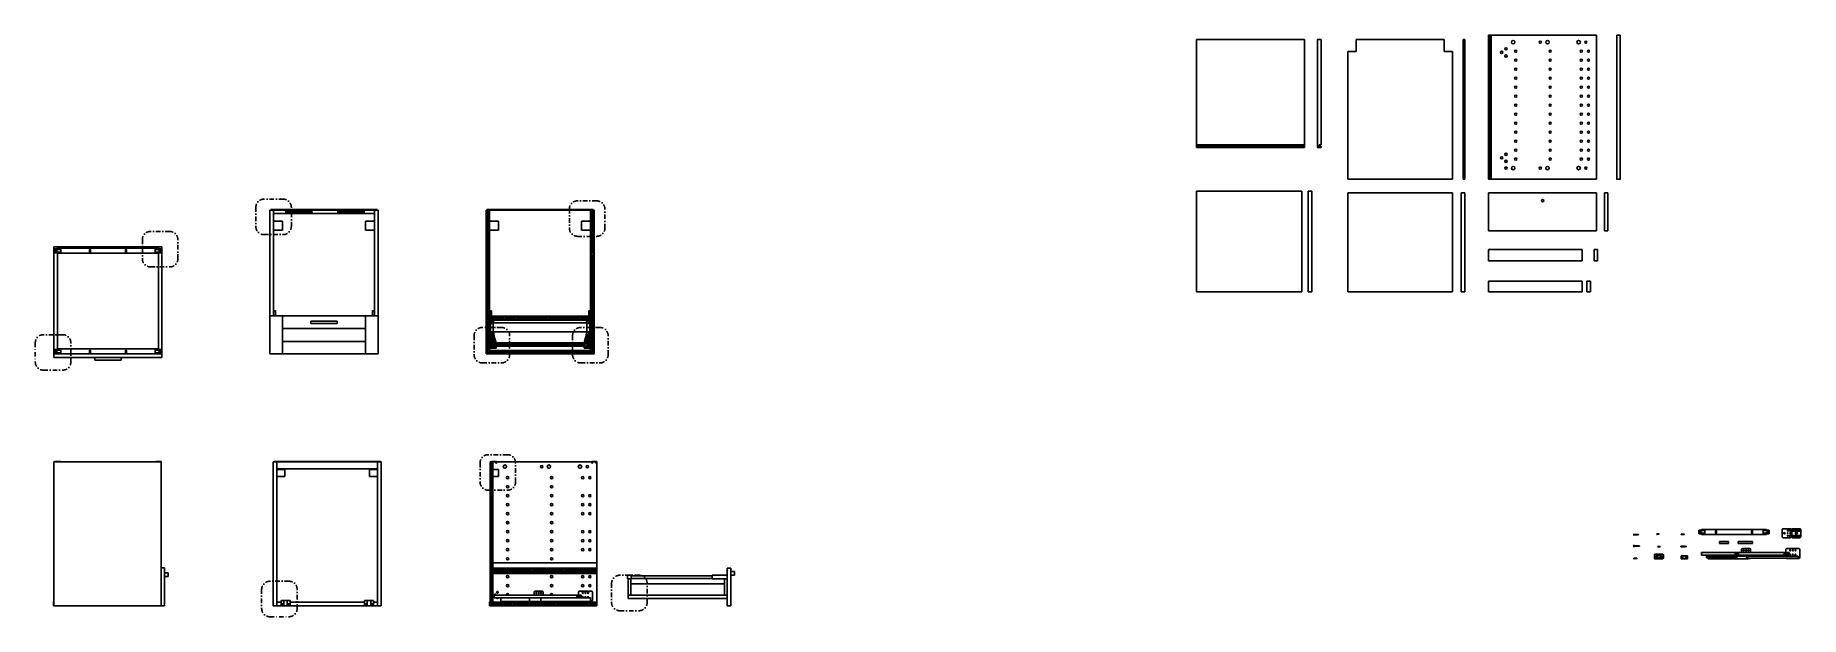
# Model space of a CAD drawing. Header units: millimetres. Extents: x 3521 to 4501, y 1595 to 1918.
import ezdxf

# ---------------------------------------------------------------- set-up
doc = ezdxf.new("R2010")
doc.units = ezdxf.units.MM
for name, pattern in [('DASHED', [0.75, 0.5, -0.25]), ('HIDDEN', [0.375, 0.25, -0.125]), ('TRATTOPUNTO', [25.4, 12.7, -6.35, 0, -6.35])]:
    doc.linetypes.add(name, pattern=pattern)
for name, color, linetype in [('A-FURN', 1, 'Continuous'), ('ARREDI', 1, 'Continuous'), ('TRATTEGGIO', 5, 'HIDDEN'), ('VITI E CERNIERE', 8, 'Continuous')]:
    doc.layers.add(name, color=color, linetype=linetype)

msp = doc.modelspace()

# ---------------------------------------------------------------- hatches: boundary and pattern name
at = {"layer": 'ARREDI'}
h = msp.add_hatch(dxfattribs=at)
h.set_pattern_fill('ANSI31', color=4, scale=0.2)
h.paths.add_polyline_path([(3772.98, 1816.51), (3772.99, 1821.04), (3770.99, 1821.04), (3770.99, 1755.77), (3772.99, 1755.77)])
h.paths.add_polyline_path([(3772.99, 1755.77), (3770.99, 1755.77), (3770.99, 1741.04), (3772.99, 1741.04)])
h.paths.add_polyline_path([(3784.08, 1743.04), (3772.99, 1743.04), (3772.99, 1741.04), (3784.08, 1741.04)])
h.paths.add_polyline_path([(3819.05, 1743.04), (3784.08, 1743.04), (3784.08, 1741.04), (3819.05, 1741.04)])
h.paths.add_polyline_path([(3828.99, 1743.04), (3819.05, 1743.04), (3819.05, 1741.04), (3828.99, 1741.04)])
h.paths.add_polyline_path([(3830.99, 1755.77), (3828.99, 1755.77), (3828.99, 1741.04), (3830.99, 1741.04)])
h.paths.add_polyline_path([(3830.99, 1762.04), (3830.99, 1806.41), (3828.98, 1806.41), (3828.99, 1755.77), (3830.99, 1755.77)])
h.paths.add_polyline_path([(3830.99, 1821.04), (3828.99, 1821.04), (3828.98, 1816.51), (3828.98, 1806.41), (3830.99, 1806.41)])
h.paths.add_polyline_path([(3819.05, 1747.29), (3784.08, 1747.29), (3784.08, 1745.29), (3819.05, 1745.31)])
h.paths.add_polyline_path([(3784.08, 1747.29), (3776.58, 1747.29), (3776.58, 1745.29), (3784.08, 1745.29)])
h.paths.add_polyline_path([(3825.41, 1747.29), (3819.05, 1747.29), (3819.05, 1745.31), (3825.41, 1745.31)])
h.paths.add_polyline_path([(3828.8, 1747.29), (3825.41, 1747.29), (3825.41, 1745.31), (3825.41, 1744.31), (3828.8, 1744.31)])
h.paths.add_polyline_path([(3828.8, 1753.29), (3826.8, 1753.29), (3826.51, 1751.16), (3826.11, 1749.55), (3825.41, 1747.29), (3828.8, 1747.29)])
h.paths.add_polyline_path([(3776.58, 1747.29), (3773.2, 1747.29), (3773.2, 1744.31), (3776.58, 1744.31)])
h.paths.add_polyline_path([(3775.49, 1751.16), (3775.2, 1753.29), (3773.2, 1753.29), (3773.2, 1747.29), (3776.58, 1747.29), (3775.89, 1749.55)])
h.paths.add_polyline_path([(3775.2, 1760.01), (3773.2, 1760.01), (3773.2, 1758.01), (3775.2, 1758.01)])
h.paths.add_polyline_path([(3828.8, 1760.01), (3826.8, 1760.01), (3826.8, 1758.01), (3828.8, 1758.01)])
h.paths.add_polyline_path([(3827.99, 1762.04), (3773.99, 1762.04), (3773.99, 1760.04), (3827.99, 1760.04)])
h = msp.add_hatch(dxfattribs=at)
h.set_pattern_fill('ANSI31', color=4, scale=0.2)
h.paths.add_polyline_path([(3773.99, 1765.04), (3772.99, 1765.04), (3772.99, 1760.04), (3773.99, 1760.04)])
h.paths.add_polyline_path([(3780.99, 1760.04), (3773.99, 1760.04), (3772.99, 1760.04), (3772.99, 1759.04), (3773.2, 1759.04), (3773.2, 1760.01), (3775.2, 1760.01), (3775.2, 1759.76), (3780.99, 1759.76)])
h.paths.add_polyline_path([(3828.99, 1765.04), (3827.99, 1765.04), (3827.99, 1760.04), (3828.99, 1760.04)])
h.paths.add_polyline_path([(3826.8, 1760.01), (3828.8, 1760.01), (3828.8, 1759.04), (3828.99, 1759.04), (3828.99, 1760.04), (3827.99, 1760.04), (3820.99, 1760.04), (3820.99, 1759.76), (3826.8, 1759.76)])
h = msp.add_hatch(dxfattribs=at)
h.set_pattern_fill('ANSI31', color=4, scale=0.2)
h.paths.add_polyline_path([(3832.49, 1681.18), (3829.66, 1681.18), (3829.66, 1680.37), (3830.11, 1680.37), (3830.11, 1680.74), (3829.98, 1680.74), (3829.98, 1680.5), (3829.8, 1680.5), (3829.8, 1681.04), (3832.04, 1681.04), (3832.35, 1681.04), (3832.35, 1680.5), (3832.17, 1680.5), (3832.17, 1680.74), (3832.04, 1680.74), (3832.04, 1680.37), (3832.49, 1680.37)])
at = {"layer": 'VITI E CERNIERE'}
h = msp.add_hatch(dxfattribs=at)
h.set_pattern_fill('ANSI31', color=4, scale=0.2)
h.paths.add_polyline_path([(3774.69, 1665.33), (3773.69, 1665.33), (3773.69, 1603.04), (3773.69, 1602.04), (3774.69, 1602.04), (3774.69, 1603.04)])
h.paths.add_polyline_path([(3774.69, 1679.88), (3773.69, 1679.88), (3773.69, 1679.88), (3773.69, 1665.33), (3774.69, 1665.33)])
h.paths.add_polyline_path([(3832.49, 1603.04), (3774.69, 1603.04), (3774.69, 1602.04), (3773.69, 1602.04), (3773.69, 1603.04), (3773.19, 1603.04), (3773.19, 1601.04), (3832.49, 1601.04)])
h.paths.add_polyline_path([(3832.49, 1622.04), (3774.69, 1622.04), (3774.69, 1620.04), (3832.49, 1620.04)])

# ---------------------------------------------------------------- linework, layer by layer
at = {"layer": 'A-FURN'}
for p, q in [((3650.99, 1821.04), (3650.99, 1741.04)), ((3650.99, 1821.04), (3652.99, 1821.04)), ((3652.99, 1762.14), (3652.99, 1819.04)), ((3708.99, 1821.04), (3710.99, 1821.04)), ((3708.99, 1762.14), (3708.99, 1819.04)), ((3710.99, 1821.04), (3710.99, 1741.04)), ((3710.99, 1821.04), (3710.99, 1741.04)), ((3710.99, 1821.04), (3710.99, 1741.04)), ((3710.99, 1821.04), (3710.99, 1741.04)), ((3770.99, 1821.04), (3770.99, 1741.04)), ((3772.99, 1821.04), (3770.99, 1821.04)), ((3770.99, 1821.04), (3772.99, 1821.04)), ((3772.98, 1816.51), (3772.99, 1821.04)), ((3772.98, 1820.37), (3772.99, 1821.04)), ((3772.98, 1816.51), (3772.99, 1821.04)), ((3772.98, 1816.51), (3772.99, 1741.04)), ((3772.99, 1821.04), (3772.99, 1820.74)), ((3828.99, 1821.04), (3828.98, 1816.51)), ((3828.98, 1816.51), (3828.99, 1741.04)), ((3828.99, 1821.04), (3830.99, 1821.04)), ((3828.99, 1821.04), (3830.99, 1821.04)), ((3830.99, 1821.04), (3828.99, 1821.04)), ((3830.99, 1821.04), (3830.99, 1741.04)), ((3533.48, 1800.54), (3530.99, 1800.54)), ((3530.99, 1800.54), (3530.99, 1741.04)), ((3530.99, 1800.54), (3532.99, 1800.54)), ((3530.99, 1800.54), (3531.48, 1800.54)), ((3530.99, 1800.54), (3530.99, 1741.04)), ((3530.99, 1800.54), (3532.99, 1800.54)), ((3532.99, 1800.54), (3532.98, 1800.29)), ((3532.99, 1796.97), (3532.98, 1743.86)), ((3584.99, 1800.54), (3536.98, 1800.54)), ((3590.99, 1800.54), (3588.49, 1800.54)), ((3590.99, 1800.54), (3588.99, 1800.54)), ((3590.99, 1800.54), (3588.99, 1800.54)), ((3588.99, 1800.29), (3588.99, 1800.54)), ((3588.99, 1796.97), (3588.99, 1743.86)), ((3590.99, 1741.04), (3590.99, 1800.54)), ((3710.99, 1762.14), (3650.99, 1762.14)), ((3650.99, 1762.14), (3650.99, 1755.14)), ((3650.99, 1762.14), (3657.99, 1762.14)), ((3650.99, 1762.14), (3652.99, 1762.14)), ((3657.99, 1762.14), (3657.99, 1741.04)), ((3657.99, 1755.14), (3703.99, 1755.14)), ((3673.67, 1757.94), (3673.67, 1759.34)), ((3673.67, 1759.34), (3688.3, 1759.34)), ((3688.3, 1757.94), (3673.67, 1757.94)), ((3688.3, 1759.34), (3688.3, 1757.94)), ((3710.99, 1762.14), (3703.99, 1762.14)), ((3703.99, 1762.14), (3703.99, 1741.04)), ((3710.99, 1762.14), (3708.99, 1762.14)), ((3710.99, 1741.04), (3710.99, 1761.04)), ((3827.99, 1762.04), (3773.99, 1762.04)), ((3773.99, 1760.04), (3827.99, 1760.04)), ((3830.99, 1741.04), (3830.99, 1762.04)), ((3657.99, 1741.04), (3657.99, 1748.04)), ((3657.99, 1748.04), (3703.99, 1748.04)), ((3826.8, 1753.29), (3775.2, 1753.29)), ((3825.41, 1747.29), (3776.58, 1747.29)), ((3776.58, 1745.29), (3825.41, 1745.31)), ((3530.99, 1739.04), (3530.99, 1741.04)), ((3532.98, 1741.04), (3530.99, 1741.04)), ((3590.99, 1739.04), (3530.99, 1739.04)), ((3553.67, 1737.65), (3553.67, 1739.04)), ((3553.67, 1739.04), (3568.3, 1739.04)), ((3568.3, 1737.65), (3553.67, 1737.65)), ((3568.3, 1739.04), (3568.3, 1737.65)), ((3588.99, 1741.04), (3590.99, 1741.04)), ((3590.99, 1741.04), (3590.99, 1739.04)), ((3710.99, 1741.04), (3650.99, 1741.04)), ((3770.99, 1741.04), (3830.99, 1741.04)), ((3772.99, 1741.04), (3772.99, 1743.04)), ((3772.99, 1743.04), (3828.99, 1743.04)), ((3530.99, 1601.04), (3530.99, 1681.04)), ((3530.99, 1681.04), (3590.49, 1681.04)), ((3590.49, 1601.04), (3590.49, 1681.04)), ((3652.79, 1681.04), (3652.79, 1601.04)), ((3652.79, 1601.04), (3652.79, 1681.04)), ((3652.79, 1681.04), (3653.29, 1681.04)), ((3654.79, 1677.15), (3654.79, 1601.04)), ((3710.79, 1677.15), (3710.79, 1601.04)), ((3712.79, 1681.04), (3712.29, 1681.04)), ((3712.79, 1681.04), (3712.79, 1601.04)), ((3712.79, 1681.04), (3712.79, 1661.04)), ((3773.48, 1681.04), (3773.19, 1681.04)), ((3773.69, 1681.04), (3773.19, 1681.04)), ((3773.69, 1603.04), (3773.69, 1679.88)), ((3773.69, 1679.88), (3774.69, 1679.88)), ((3774.69, 1603.04), (3774.69, 1679.88)), ((3829.66, 1681.04), (3776.81, 1681.04)), ((3832.49, 1622.04), (3832.49, 1680.37)), ((3712.79, 1661.04), (3712.79, 1641.04)), ((3712.79, 1641.04), (3712.79, 1621.04)), ((3592.49, 1622.14), (3590.49, 1622.14)), ((3592.49, 1622.14), (3592.49, 1601.04)), ((3592.49, 1619.34), (3594.49, 1619.34)), ((3594.49, 1619.34), (3594.49, 1617.34)), ((3712.79, 1621.04), (3712.79, 1601.04)), ((3832.49, 1622.04), (3774.69, 1622.04)), ((3774.69, 1622.04), (3774.69, 1620.04)), ((3774.69, 1620.04), (3832.49, 1620.04)), ((3832.49, 1622.04), (3832.49, 1620.04)), ((3832.49, 1603.04), (3832.49, 1620.04)), ((3851.59, 1618.04), (3849.59, 1618.04)), ((3849.59, 1618.04), (3849.59, 1616.04)), ((3849.59, 1618.04), (3849.59, 1616.04)), ((3851.59, 1616.04), (3851.59, 1618.04)), ((3896.5, 1617.79), (3851.59, 1617.79)), ((3896.5, 1616.04), (3896.5, 1618.04)), ((3896.5, 1618.04), (3904.89, 1618.04)), ((3904.89, 1601.04), (3904.89, 1622.04)), ((3906.89, 1622.04), (3904.89, 1622.04)), ((3906.89, 1621.04), (3906.89, 1622.04)), ((3906.89, 1621.04), (3906.89, 1601.04)), ((3908.89, 1620.07), (3906.89, 1620.07)), ((3906.89, 1618.07), (3908.89, 1618.07)), ((3908.89, 1618.07), (3908.89, 1620.07)), ((3594.49, 1617.34), (3592.49, 1617.34)), ((3849.59, 1616.04), (3851.39, 1616.04)), ((3849.89, 1605.04), (3849.89, 1616.04)), ((3851.39, 1616.04), (3851.59, 1616.04)), ((3851.39, 1616.04), (3851.39, 1607.04)), ((3851.39, 1613.29), (3903.39, 1613.29)), ((3851.59, 1616.29), (3896.5, 1616.29)), ((3904.89, 1616.04), (3896.5, 1616.04)), ((3903.39, 1607.04), (3903.39, 1616.04)), ((3904.89, 1616.04), (3904.89, 1608.34)), ((3904.89, 1601.34), (3904.89, 1615.74)), ((3592.49, 1601.04), (3530.99, 1601.04)), ((3652.79, 1601.04), (3712.79, 1601.04)), ((3654.79, 1603.04), (3657.11, 1603.04)), ((3662.11, 1603.04), (3703.47, 1603.04)), ((3710.79, 1603.04), (3708.47, 1603.04)), ((3710.79, 1603.04), (3709.79, 1603.04)), ((3773.19, 1603.04), (3773.19, 1601.04)), ((3773.19, 1603.04), (3773.69, 1603.04)), ((3773.19, 1601.04), (3832.49, 1601.04)), ((3773.69, 1603.04), (3773.69, 1602.04)), ((3773.69, 1602.04), (3774.69, 1602.04)), ((3774.69, 1603.04), (3832.49, 1603.04)), ((3774.69, 1602.04), (3774.69, 1603.04)), ((3832.49, 1603.04), (3832.49, 1601.04)), ((3904.89, 1607.04), (3849.89, 1607.04)), ((3904.89, 1605.04), (3849.89, 1605.04)), ((3904.89, 1601.04), (3904.89, 1601.34)), ((3906.89, 1601.04), (3904.89, 1601.04)), ((3906.89, 1601.04), (3904.89, 1601.04))]:
    msp.add_line(p, q, dxfattribs=at)
at = {"layer": 'ARREDI'}
for p, q in [((4225.6, 1915.79), (4165.6, 1915.79)), ((4165.6, 1915.79), (4165.6, 1855.79)), ((4185.6, 1915.79), (4225.6, 1915.79)), ((4225.6, 1855.79), (4225.6, 1915.79)), ((4254.16, 1909.15), (4254.16, 1915.79)), ((4254.16, 1915.79), (4303.16, 1915.79)), ((4303.16, 1909.15), (4303.16, 1915.79)), ((4313.64, 1838.15), (4313.64, 1915.79)), ((4313.64, 1915.79), (4314.64, 1915.79)), ((4314.64, 1915.79), (4314.64, 1838.15)), ((4387.79, 1918.15), (4327.79, 1918.15)), ((4327.79, 1918.15), (4327.79, 1838.15)), ((4327.79, 1918.15), (4328.49, 1918.15)), ((4328.29, 1918.15), (4328.29, 1838.15)), ((4329.29, 1838.15), (4329.29, 1918.15)), ((4387.79, 1838.15), (4387.79, 1918.15)), ((4387.79, 1918.15), (4387.79, 1916.15)), ((4398.92, 1918.15), (4399.42, 1918.15)), ((4249.66, 1838.15), (4249.66, 1909.15)), ((4249.66, 1909.15), (4254.16, 1909.15)), ((4307.66, 1909.15), (4303.16, 1909.15)), ((4307.66, 1909.15), (4307.66, 1838.15)), ((4387.79, 1901.15), (4387.79, 1901.85)), ((4225.6, 1857.29), (4165.6, 1857.29)), ((4165.6, 1856.29), (4225.6, 1856.29)), ((4165.6, 1855.79), (4185.6, 1855.79)), ((4185.6, 1855.79), (4225.6, 1855.79)), ((4225.6, 1856.29), (4225.6, 1857.29)), ((4225.6, 1856.49), (4225.6, 1856.99)), ((4234.71, 1857.29), (4233.71, 1857.29)), ((4233.71, 1857.29), (4233.71, 1856.29)), ((4233.71, 1856.29), (4234.71, 1856.29)), ((4307.66, 1838.15), (4249.66, 1838.15)), ((4307.66, 1838.15), (4270.66, 1838.15)), ((4314.09, 1838.15), (4313.64, 1838.15)), ((4314.64, 1838.15), (4314.09, 1838.15)), ((4327.79, 1838.15), (4387.79, 1838.15)), ((4328.49, 1838.15), (4328.99, 1838.15)), ((4165.6, 1831.55), (4224.1, 1831.55)), ((4165.6, 1775.55), (4165.6, 1831.55)), ((4224.1, 1831.55), (4224.1, 1775.55)), ((4227.65, 1831.55), (4227.65, 1775.6)), ((4229.65, 1831.55), (4227.65, 1831.55)), ((4229.65, 1775.6), (4229.65, 1831.55)), ((4249.66, 1830.55), (4307.66, 1830.55)), ((4249.66, 1775.55), (4249.66, 1830.55)), ((4307.66, 1830.55), (4307.66, 1775.55)), ((4314.56, 1830.55), (4312.56, 1830.55)), ((4312.56, 1830.55), (4312.56, 1775.55)), ((4314.56, 1830.55), (4314.56, 1828.55)), ((4314.56, 1828.55), (4314.56, 1775.55)), ((4327.79, 1809.55), (4327.79, 1830.55)), ((4327.79, 1830.55), (4387.79, 1830.55)), ((4387.79, 1830.55), (4387.79, 1809.55)), ((4392.14, 1830.55), (4393.94, 1830.55)), ((4392.14, 1809.55), (4392.14, 1830.55)), ((4393.94, 1830.55), (4393.94, 1809.55)), ((4392.14, 1815.8), (4392.14, 1814.25)), ((4392.14, 1812.25), (4392.14, 1814.25)), ((4327.79, 1809.55), (4327.79, 1810.55)), ((4327.79, 1809.55), (4387.79, 1809.55)), ((4392.14, 1812.25), (4392.14, 1812.55)), ((4392.14, 1809.55), (4393.94, 1809.55)), ((4327.79, 1792.79), (4327.79, 1799.04)), ((4379.79, 1799.04), (4327.79, 1799.04)), ((4379.79, 1792.79), (4379.79, 1799.04)), ((4386.35, 1799.04), (4386.35, 1792.79)), ((4386.35, 1799.04), (4388.35, 1799.04)), ((4388.35, 1792.79), (4388.35, 1799.04)), ((4379.79, 1792.79), (4327.79, 1792.79)), ((4327.79, 1792.79), (4379.79, 1792.79)), ((4386.35, 1792.79), (4388.35, 1792.79)), ((4224.1, 1775.55), (4165.6, 1775.55)), ((4227.65, 1775.6), (4229.65, 1775.6)), ((4307.66, 1775.55), (4249.66, 1775.55)), ((4312.56, 1775.55), (4314.56, 1775.55)), ((4327.79, 1775.55), (4327.79, 1781.55)), ((4327.79, 1781.55), (4379.79, 1781.55)), ((4379.79, 1775.55), (4327.79, 1775.55)), ((4379.79, 1775.55), (4379.79, 1781.55)), ((4382.43, 1781.55), (4382.43, 1775.55)), ((4382.43, 1781.55), (4384.43, 1781.55)), ((4382.43, 1775.55), (4384.43, 1775.55)), ((4384.43, 1775.55), (4384.43, 1781.55)), ((3773.45, 1753.29), (3773.45, 1758.01)), ((3774.95, 1753.29), (3774.95, 1758.01)), ((3775.2, 1760.01), (3775.2, 1759.76)), ((3775.2, 1759.76), (3826.8, 1759.76)), ((3775.2, 1758.26), (3826.8, 1758.26)), ((3827.05, 1758.01), (3827.05, 1753.29)), ((3828.55, 1758.01), (3828.55, 1753.29))]:
    msp.add_line(p, q, dxfattribs=at)
msp.add_lwpolyline([(4234.71, 1856.29), (4234.71, 1855.79), (4232.71, 1855.79), (4232.71, 1915.79), (4234.71, 1915.79), (4234.71, 1857.29)], dxfattribs=at)
msp.add_lwpolyline([(4398.92, 1918.15), (4400.92, 1918.15), (4400.92, 1838.15), (4398.92, 1838.15)], close=True, dxfattribs=at)
for centre, radius in [((4341.41, 1914.33), 0.955), ((4356.52, 1914.33), 0.614), ((4360.52, 1914.33), 0.955), ((4377.79, 1914.33), 0.955), ((4381.79, 1914.33), 0.614), ((4335.08, 1908.62), 0.614), ((4337.41, 1910.6), 0.614), ((4337.41, 1906.64), 0.614), ((4342.87, 1909.33), 0.614), ((4342.87, 1904.33), 0.614), ((4361.98, 1909.33), 0.614), ((4361.98, 1904.33), 0.614), ((4379.25, 1909.33), 0.614), ((4379.25, 1904.33), 0.614), ((4383.25, 1909.33), 0.614), ((4383.25, 1904.33), 0.614), ((4342.87, 1899.33), 0.614), ((4342.87, 1894.33), 0.614), ((4361.98, 1899.33), 0.614), ((4361.98, 1894.33), 0.614), ((4379.25, 1899.33), 0.614), ((4379.25, 1894.33), 0.614), ((4383.25, 1899.33), 0.614), ((4383.25, 1894.33), 0.614), ((4342.87, 1889.33), 0.614), ((4342.87, 1884.33), 0.614), ((4361.98, 1889.33), 0.614), ((4361.98, 1884.33), 0.614), ((4379.25, 1889.33), 0.614), ((4379.25, 1884.33), 0.614), ((4383.25, 1889.33), 0.614), ((4383.25, 1884.33), 0.614), ((4342.87, 1879.33), 0.614), ((4342.87, 1874.33), 0.614), ((4361.98, 1879.33), 0.614), ((4361.98, 1874.33), 0.614), ((4379.25, 1879.33), 0.614), ((4379.25, 1874.33), 0.614), ((4383.25, 1879.33), 0.614), ((4383.25, 1874.33), 0.614), ((4342.87, 1869.33), 0.614), ((4342.87, 1869.33), 0.614), ((4342.87, 1864.33), 0.614), ((4361.98, 1869.33), 0.614), ((4361.98, 1869.33), 0.614), ((4361.98, 1864.33), 0.614), ((4379.25, 1869.33), 0.614), ((4379.25, 1869.33), 0.614), ((4379.25, 1864.33), 0.614), ((4383.25, 1869.33), 0.614), ((4383.25, 1869.33), 0.614), ((4383.25, 1864.33), 0.614), ((4342.87, 1859.33), 0.614), ((4342.87, 1854.33), 0.614), ((4361.98, 1859.33), 0.614), ((4361.98, 1854.33), 0.614), ((4379.25, 1859.33), 0.614), ((4379.25, 1854.33), 0.614), ((4383.25, 1859.33), 0.614), ((4383.25, 1854.33), 0.614), ((4335.08, 1850.05), 0.614), ((4337.41, 1852.03), 0.614), ((4337.41, 1848.07), 0.614), ((4337.41, 1844.33), 0.614), ((4341.41, 1844.33), 0.955), ((4342.87, 1849.33), 0.614), ((4356.52, 1844.33), 0.614), ((4360.52, 1844.33), 0.955), ((4361.98, 1849.33), 0.614), ((4377.79, 1844.33), 0.955), ((4379.25, 1849.33), 0.614), ((4381.79, 1844.33), 0.614), ((4383.25, 1849.33), 0.614), ((4357.81, 1826.24), 0.614)]:
    msp.add_circle(centre, radius, dxfattribs=at)
at = {"layer": 'TRATTEGGIO'}
for p, q in [((3773.19, 1603.04), (3773.69, 1603.04)), ((3773.19, 1601.04), (3831.19, 1601.04))]:
    msp.add_line(p, q, dxfattribs=at)
at = {"layer": 'TRATTEGGIO', "linetype": 'TRATTOPUNTO', "ltscale": 0.2}
for points in [[(3647.62, 1807.37), (3658.37, 1807.37, 0.414214), (3662.85, 1811.85), (3662.85, 1822.6, 0.414214), (3658.37, 1827.08), (3647.62, 1827.08, 0.414214), (3643.14, 1822.6), (3643.14, 1811.85, 0.414214)], [(3821.73, 1806.41), (3832.48, 1806.41, 0.414214), (3836.96, 1810.89), (3836.96, 1821.64, 0.414214), (3832.48, 1826.12), (3821.73, 1826.12, 0.414214), (3817.25, 1821.64), (3817.25, 1810.89, 0.414214)], [(3584.59, 1789.4), (3595.35, 1789.4, 0.414214), (3599.83, 1793.88), (3599.83, 1804.63, 0.414214), (3595.35, 1809.11), (3584.59, 1809.11, 0.414214), (3580.11, 1804.63), (3580.11, 1793.88, 0.414214)], [(3768.85, 1736.06), (3779.6, 1736.06, 0.414214), (3784.08, 1740.54), (3784.08, 1751.29, 0.414214), (3779.6, 1755.77), (3768.85, 1755.77, 0.414214), (3764.37, 1751.29), (3764.37, 1740.54, 0.414214)], [(3823.53, 1736.06), (3834.29, 1736.06, 0.414214), (3838.77, 1740.54), (3838.77, 1751.29, 0.414214), (3834.29, 1755.77), (3823.53, 1755.77, 0.414214), (3819.05, 1751.29), (3819.05, 1740.54, 0.414214)], [(3525.13, 1732.04), (3535.89, 1732.04, 0.414214), (3540.37, 1736.52), (3540.37, 1747.27, 0.414214), (3535.89, 1751.75), (3525.13, 1751.75, 0.414214), (3520.65, 1747.27), (3520.65, 1736.52, 0.414214)], [(3772.15, 1665.33), (3782.9, 1665.33, 0.414214), (3787.38, 1669.81), (3787.38, 1680.56, 0.414214), (3782.9, 1685.04), (3772.15, 1685.04, 0.414214), (3767.67, 1680.56), (3767.67, 1669.81, 0.414214)], [(3845.21, 1598.33), (3855.96, 1598.33, 0.414214), (3860.44, 1602.81), (3860.44, 1613.56, 0.414214), (3855.96, 1618.04), (3845.21, 1618.04, 0.414214), (3840.73, 1613.56), (3840.73, 1602.81, 0.414214)], [(3650.85, 1595), (3661.6, 1595, 0.414214), (3666.08, 1599.48), (3666.08, 1610.23, 0.414214), (3661.6, 1614.71), (3650.85, 1614.71, 0.414214), (3646.37, 1610.23), (3646.37, 1599.48, 0.414214)]]:
    msp.add_lwpolyline(points, format="xyb", close=True, dxfattribs=at)
at = {"layer": 'VITI E CERNIERE'}
for p, q in [((3651.49, 1821.04), (3651.49, 1821.34)), ((3651.49, 1821.34), (3710.49, 1821.34)), ((3652.99, 1821.04), (3652.99, 1821.34)), ((3652.99, 1821.04), (3652.99, 1819.04)), ((3652.99, 1821.04), (3708.99, 1821.04)), ((3652.99, 1819.04), (3708.99, 1819.04)), ((3653, 1814.9), (3658, 1814.9)), ((3658, 1814.9), (3658, 1809.9)), ((3659.74, 1820.44), (3659.74, 1819.64)), ((3662.24, 1820.44), (3659.74, 1820.44)), ((3659.74, 1819.64), (3662.24, 1819.64)), ((3662.24, 1819.64), (3662.24, 1820.44)), ((3662.74, 1820.44), (3662.74, 1819.64)), ((3665.24, 1820.44), (3662.74, 1820.44)), ((3662.74, 1819.64), (3665.24, 1819.64)), ((3665.24, 1819.64), (3665.24, 1820.44)), ((3665.74, 1820.44), (3665.74, 1819.64)), ((3668.24, 1820.44), (3665.74, 1820.44)), ((3665.74, 1819.64), (3668.24, 1819.64)), ((3668.24, 1819.64), (3668.24, 1820.44)), ((3668.74, 1820.44), (3668.74, 1819.64)), ((3671.24, 1820.44), (3668.74, 1820.44)), ((3668.74, 1819.64), (3671.24, 1819.64)), ((3671.24, 1819.64), (3671.24, 1820.44)), ((3671.74, 1820.44), (3671.74, 1819.64)), ((3674.24, 1820.44), (3671.74, 1820.44)), ((3671.74, 1819.64), (3674.24, 1819.64)), ((3674.24, 1819.64), (3674.24, 1820.44)), ((3688.74, 1820.44), (3688.74, 1819.64)), ((3691.24, 1820.44), (3688.74, 1820.44)), ((3688.74, 1819.64), (3691.24, 1819.64)), ((3691.24, 1819.64), (3691.24, 1820.44)), ((3691.74, 1820.44), (3691.74, 1819.64)), ((3694.24, 1820.44), (3691.74, 1820.44)), ((3691.74, 1819.64), (3694.24, 1819.64)), ((3694.24, 1819.64), (3694.24, 1820.44)), ((3694.74, 1820.44), (3694.74, 1819.64)), ((3697.24, 1820.44), (3694.74, 1820.44)), ((3694.74, 1819.64), (3697.24, 1819.64)), ((3697.24, 1819.64), (3697.24, 1820.44)), ((3697.74, 1820.44), (3697.74, 1819.64)), ((3700.24, 1820.44), (3697.74, 1820.44)), ((3697.74, 1819.64), (3700.24, 1819.64)), ((3700.24, 1819.64), (3700.24, 1820.44)), ((3700.74, 1820.44), (3700.74, 1819.64)), ((3703.24, 1820.44), (3700.74, 1820.44)), ((3700.74, 1819.64), (3703.24, 1819.64)), ((3703.24, 1819.64), (3703.24, 1820.44)), ((3709, 1814.9), (3704, 1814.9)), ((3704, 1814.9), (3704, 1809.9)), ((3708.99, 1821.04), (3708.99, 1821.34)), ((3708.99, 1819.04), (3708.99, 1821.04)), ((3710.49, 1821.04), (3710.49, 1821.34)), ((3771.49, 1821.34), (3830.49, 1821.34)), ((3771.49, 1821.04), (3771.49, 1821.34)), ((3772.98, 1814.92), (3777.18, 1814.92)), ((3772.98, 1814.92), (3777.98, 1814.92)), ((3772.99, 1821.04), (3772.99, 1821.34)), ((3772.99, 1821.04), (3828.99, 1821.04)), ((3777.98, 1814.92), (3777.98, 1809.92)), ((3828.98, 1814.92), (3823.98, 1814.92)), ((3823.98, 1814.92), (3823.98, 1809.92)), ((3828.98, 1814.92), (3824.78, 1814.92)), ((3828.99, 1821.04), (3828.99, 1821.34)), ((3830.49, 1821.04), (3830.49, 1821.34)), ((3658, 1809.9), (3653, 1809.9)), ((3704, 1809.9), (3709, 1809.9)), ((3777.98, 1809.92), (3772.98, 1809.92)), ((3823.98, 1809.92), (3828.98, 1809.92)), ((3532.98, 1799.46), (3531.48, 1799.46)), ((3531.48, 1799.46), (3531.48, 1797.3)), ((3532.98, 1797.3), (3531.48, 1797.3)), ((3532.98, 1800.29), (3532.98, 1799.46)), ((3588.99, 1800.29), (3532.98, 1800.29)), ((3536.48, 1799.79), (3532.98, 1799.79)), ((3532.98, 1797.3), (3532.98, 1796.97)), ((3532.98, 1796.97), (3588.99, 1796.97)), ((3533.48, 1800.29), (3533.48, 1800.64)), ((3533.48, 1800.64), (3534.48, 1800.64)), ((3534.48, 1800.64), (3535.98, 1800.64)), ((3535.98, 1800.64), (3536.98, 1800.64)), ((3536.48, 1799.79), (3588.99, 1799.79)), ((3536.98, 1800.64), (3536.98, 1800.29)), ((3550.73, 1798.92), (3550.73, 1797.68)), ((3551.24, 1798.92), (3551.24, 1797.68)), ((3570.73, 1798.92), (3570.73, 1797.68)), ((3571.24, 1798.92), (3571.24, 1797.68)), ((3584.99, 1800.64), (3584.99, 1800.29)), ((3584.99, 1800.64), (3585.99, 1800.64)), ((3585.99, 1800.64), (3587.49, 1800.64)), ((3587.49, 1800.64), (3588.49, 1800.64)), ((3588.49, 1800.64), (3588.49, 1800.29)), ((3588.99, 1799.79), (3588.99, 1800.29)), ((3588.99, 1799.79), (3588.99, 1799.46)), ((3588.99, 1799.46), (3590.49, 1799.46)), ((3588.99, 1797.3), (3590.49, 1797.3)), ((3588.99, 1797.3), (3588.99, 1796.97)), ((3590.49, 1799.46), (3590.49, 1797.3)), ((3828.98, 1789.37), (3828.98, 1784.31)), ((3653.99, 1765.04), (3652.99, 1765.04)), ((3653.99, 1765.04), (3653.99, 1762.14)), ((3707.99, 1765.04), (3707.99, 1762.14)), ((3707.99, 1765.04), (3708.99, 1765.04)), ((3773.99, 1765.04), (3772.99, 1765.04)), ((3773.99, 1765.04), (3773.99, 1760.04)), ((3827.99, 1765.04), (3827.99, 1760.04)), ((3827.99, 1765.04), (3828.99, 1765.04)), ((3772.99, 1760.04), (3780.99, 1760.04)), ((3773.2, 1759.04), (3772.99, 1759.04)), ((3780.99, 1760.04), (3780.99, 1759.76)), ((3820.99, 1760.04), (3820.99, 1759.76)), ((3828.99, 1760.04), (3820.99, 1760.04)), ((3828.8, 1759.04), (3828.99, 1759.04)), ((3775.2, 1753.29), (3772.99, 1753.29)), ((3773.2, 1753.29), (3773.2, 1744.31)), ((3773.2, 1747.29), (3776.58, 1747.29)), ((3773.2, 1747.17), (3773.2, 1747.17)), ((3775.49, 1751.16), (3775.2, 1753.29)), ((3775.89, 1749.55), (3775.49, 1751.16)), ((3776.58, 1747.29), (3775.89, 1749.55)), ((3776.58, 1747.29), (3776.58, 1744.31)), ((3825.41, 1747.29), (3826.11, 1749.55)), ((3825.41, 1747.29), (3825.41, 1744.31)), ((3828.8, 1747.29), (3825.41, 1747.29)), ((3826.11, 1749.55), (3826.51, 1751.16)), ((3826.51, 1751.16), (3826.8, 1753.29)), ((3826.8, 1753.29), (3828.99, 1753.29)), ((3828.8, 1753.29), (3828.8, 1747.29)), ((3828.8, 1744.31), (3828.8, 1747.29)), ((3828.8, 1747.17), (3828.8, 1747.17)), ((3532.98, 1743.53), (3531.48, 1743.53)), ((3531.48, 1743.53), (3531.48, 1741.37)), ((3532.98, 1741.37), (3531.48, 1741.37)), ((3532.98, 1743.86), (3532.98, 1743.53)), ((3588.99, 1743.86), (3532.98, 1743.86)), ((3532.98, 1741.37), (3532.98, 1741.04)), ((3532.98, 1741.04), (3588.99, 1741.04)), ((3550.73, 1742.99), (3550.73, 1741.75)), ((3551.24, 1742.99), (3551.24, 1741.75)), ((3570.73, 1742.99), (3570.73, 1741.75)), ((3571.24, 1742.99), (3571.24, 1741.75)), ((3588.99, 1743.86), (3588.99, 1743.53)), ((3588.99, 1743.53), (3590.49, 1743.53)), ((3588.99, 1741.37), (3590.49, 1741.37)), ((3588.99, 1741.37), (3588.99, 1741.04)), ((3590.49, 1743.53), (3590.49, 1741.37)), ((3776.58, 1744.31), (3772.99, 1744.31)), ((3825.41, 1744.31), (3828.99, 1744.31)), ((3531.28, 1681.04), (3531.28, 1681.24)), ((3534.61, 1681.24), (3531.28, 1681.24)), ((3531.28, 1681.24), (3531.78, 1681.24)), ((3531.78, 1681.24), (3531.78, 1681.04)), ((3534.61, 1681.04), (3534.61, 1681.24)), ((3590.49, 1681.18), (3587.66, 1681.18)), ((3587.66, 1681.18), (3587.66, 1681.04)), ((3590.49, 1681.18), (3590.49, 1681.04)), ((3653.29, 1681.34), (3712.29, 1681.34)), ((3653.29, 1681.04), (3653.29, 1681.34)), ((3653.29, 1681.04), (3712.29, 1681.04)), ((3654.79, 1677.15), (3654.79, 1681.34)), ((3710.79, 1677.15), (3654.79, 1677.15)), ((3654.79, 1676.88), (3659.31, 1676.88)), ((3659.31, 1676.88), (3659.31, 1672.88)), ((3710.79, 1676.88), (3706.26, 1676.88)), ((3706.26, 1676.88), (3706.26, 1672.88)), ((3710.79, 1677.15), (3710.79, 1681.34)), ((3712.29, 1681.04), (3712.29, 1681.34)), ((3773.19, 1681.04), (3773.19, 1673.34)), ((3773.69, 1681.04), (3773.98, 1681.04)), ((3773.69, 1679.88), (3773.69, 1681.04)), ((3773.98, 1681.24), (3773.98, 1680.37)), ((3773.98, 1681.24), (3773.98, 1680.37)), ((3776.81, 1681.24), (3773.98, 1681.24)), ((3773.98, 1681.18), (3773.98, 1680.37)), ((3773.98, 1680.37), (3774.43, 1680.37)), ((3773.98, 1680.37), (3774.43, 1680.37)), ((3776.36, 1681.04), (3774.12, 1681.04)), ((3774.12, 1681.04), (3774.12, 1680.5)), ((3774.12, 1680.5), (3774.3, 1680.5)), ((3774.3, 1680.5), (3774.3, 1680.74)), ((3774.43, 1680.74), (3774.3, 1680.74)), ((3774.43, 1681.04), (3774.43, 1680.37)), ((3774.43, 1680.37), (3774.43, 1680.74)), ((3774.43, 1680.37), (3774.43, 1680.74)), ((3774.69, 1679.88), (3774.69, 1681.04)), ((3777.94, 1676.88), (3774.69, 1676.88)), ((3776.36, 1681.04), (3776.67, 1681.04)), ((3776.36, 1680.37), (3776.36, 1680.74)), ((3776.36, 1680.74), (3776.49, 1680.74)), ((3776.81, 1680.37), (3776.36, 1680.37)), ((3776.49, 1680.5), (3776.49, 1680.74)), ((3776.67, 1680.5), (3776.49, 1680.5)), ((3776.67, 1681.04), (3776.67, 1680.5)), ((3776.81, 1681.24), (3776.81, 1680.37)), ((3777.94, 1676.88), (3777.94, 1672.88)), ((3832.49, 1681.18), (3829.66, 1681.18)), ((3830.11, 1681.18), (3829.66, 1681.18)), ((3829.66, 1681.18), (3829.66, 1680.37)), ((3829.66, 1680.37), (3830.11, 1680.37)), ((3832.04, 1681.04), (3829.8, 1681.04)), ((3829.8, 1681.04), (3829.8, 1680.5)), ((3829.8, 1680.5), (3829.98, 1680.5)), ((3829.98, 1680.5), (3829.98, 1680.74)), ((3830.11, 1680.74), (3829.98, 1680.74)), ((3830.11, 1680.37), (3830.11, 1680.74)), ((3832.04, 1681.18), (3832.49, 1681.18)), ((3832.04, 1681.04), (3832.35, 1681.04)), ((3832.04, 1680.37), (3832.04, 1680.74)), ((3832.04, 1680.74), (3832.17, 1680.74)), ((3832.49, 1680.37), (3832.04, 1680.37)), ((3832.17, 1680.5), (3832.17, 1680.74)), ((3832.35, 1680.5), (3832.17, 1680.5)), ((3832.35, 1681.04), (3832.35, 1680.5)), ((3832.49, 1681.18), (3832.49, 1680.37)), ((3659.31, 1672.88), (3654.79, 1672.88)), ((3706.26, 1672.88), (3710.79, 1672.88)), ((3773.19, 1673.34), (3773.19, 1603.34)), ((3774.69, 1672.88), (3777.94, 1672.88)), ((4408.63, 1640.7), (4410.08, 1640.7)), ((4408.63, 1640.49), (4410.08, 1640.49)), ((4408.7, 1640.75), (4408.72, 1640.44)), ((4408.87, 1640.75), (4408.89, 1640.44)), ((4408.87, 1640.75), (4408.89, 1640.44)), ((4409.03, 1640.75), (4409.05, 1640.44)), ((4409.2, 1640.75), (4409.22, 1640.44)), ((4409.37, 1640.75), (4409.38, 1640.44)), ((4409.53, 1640.75), (4409.55, 1640.44)), ((4409.7, 1640.75), (4409.71, 1640.44)), ((4409.86, 1640.75), (4409.88, 1640.44)), ((4409.86, 1640.7), (4410.69, 1640.7)), ((4409.86, 1640.49), (4410.7, 1640.49)), ((4410.03, 1640.75), (4410.05, 1640.44)), ((4410.19, 1640.75), (4410.21, 1640.44)), ((4410.36, 1640.75), (4410.38, 1640.44)), ((4410.53, 1640.75), (4410.54, 1640.44)), ((4410.69, 1640.75), (4410.71, 1640.44)), ((4410.69, 1640.75), (4410.71, 1640.44)), ((4410.69, 1640.7), (4411.08, 1640.7)), ((4410.7, 1640.49), (4411.08, 1640.49)), ((4410.86, 1640.75), (4410.87, 1640.44)), ((4411.08, 1640.49), (4411.08, 1640.7)), ((4421.36, 1640.97), (4421.39, 1640.94)), ((4421.39, 1640.94), (4421.36, 1640.91)), ((4421.58, 1641.07), (4421.5, 1640.8)), ((4421.66, 1641.07), (4421.58, 1640.8)), ((4421.75, 1641.07), (4421.67, 1640.8)), ((4421.69, 1641.02), (4422.22, 1641.02)), ((4421.69, 1640.86), (4422.22, 1640.86)), ((4421.83, 1641.07), (4421.75, 1640.8)), ((4421.92, 1641.07), (4421.84, 1640.8)), ((4422.01, 1641.07), (4421.93, 1640.8)), ((4422.09, 1641.07), (4422.01, 1640.8)), ((4422.18, 1641.07), (4422.1, 1640.8)), ((4434.86, 1640.93), (4434.8, 1640.87)), ((4434.8, 1640.87), (4434.8, 1640.75)), ((4434.86, 1640.69), (4434.8, 1640.75)), ((4434.86, 1640.93), (4434.86, 1640.69)), ((4436.26, 1640.93), (4434.86, 1640.93)), ((4436.26, 1640.69), (4434.86, 1640.69)), ((4436.26, 1640.93), (4436.32, 1640.87)), ((4436.26, 1640.93), (4436.26, 1640.69)), ((4436.26, 1640.69), (4436.32, 1640.75)), ((4436.32, 1640.75), (4436.32, 1640.87)), ((4446.1, 1643.15), (4444.6, 1643.15)), ((4444.6, 1640.99), (4444.6, 1643.15)), ((4446.1, 1640.99), (4444.6, 1640.99)), ((4446.1, 1643.15), (4446.1, 1643.48)), ((4482.1, 1643.48), (4446.1, 1643.48)), ((4446.1, 1640.66), (4446.1, 1640.99)), ((4446.1, 1640.66), (4482.1, 1640.66)), ((4453.85, 1641.53), (4453.85, 1642.77)), ((4453.97, 1641.43), (4453.97, 1642.08)), ((4454.24, 1641.43), (4454.24, 1642.08)), ((4454.36, 1641.53), (4454.36, 1642.77)), ((4473.85, 1641.53), (4473.85, 1642.77)), ((4473.97, 1641.43), (4473.97, 1642.08)), ((4474.24, 1641.43), (4474.24, 1642.08)), ((4474.36, 1641.53), (4474.36, 1642.77)), ((4482.1, 1643.15), (4482.1, 1643.48)), ((4482.1, 1643.15), (4483.6, 1643.15)), ((4482.1, 1640.99), (4483.6, 1640.99)), ((4482.1, 1640.66), (4482.1, 1640.99)), ((4483.6, 1640.99), (4483.6, 1643.15)), ((4490.79, 1643.39), (4490.79, 1639.48)), ((4495.23, 1643.92), (4491.32, 1643.93)), ((4491.33, 1638.92), (4495.31, 1638.92)), ((4495.79, 1643.38), (4495.79, 1639.47)), ((4495.79, 1643.38), (4495.79, 1639.47)), ((4495.79, 1641.98), (4496.13, 1641.98)), ((4495.79, 1640.87), (4495.79, 1641.98)), ((4495.79, 1640.87), (4496.13, 1640.87)), ((4495.9, 1640.87), (4495.9, 1641.98)), ((4496.12, 1639.47), (4496.13, 1643.38)), ((4496.12, 1639.47), (4496.13, 1643.38)), ((4501.12, 1643.37), (4496.12, 1643.37)), ((4501.12, 1643.12), (4496.12, 1643.12)), ((4501.12, 1643.12), (4496.12, 1643.12)), ((4501.12, 1642.87), (4496.12, 1642.87)), ((4501.12, 1642.62), (4496.12, 1642.62)), ((4501.12, 1640.22), (4496.12, 1640.22)), ((4501.12, 1639.97), (4496.12, 1639.97)), ((4501.12, 1639.97), (4496.12, 1639.97)), ((4501.12, 1639.72), (4496.12, 1639.72)), ((4501.12, 1639.47), (4496.12, 1639.47)), ((4500.58, 1643.92), (4496.61, 1643.92)), ((4496.68, 1638.93), (4500.59, 1638.92)), ((4501.12, 1639.47), (4501.12, 1643.37)), ((4408.4, 1627.81), (4408.48, 1627.81)), ((4408.48, 1627.81), (4408.58, 1627.54)), ((4408.63, 1634.81), (4408.63, 1633.81)), ((4408.63, 1634.42), (4410.67, 1634.42)), ((4408.63, 1634.21), (4410.67, 1634.21)), ((4408.83, 1627.63), (4408.71, 1627.21)), ((4408.8, 1634.47), (4408.81, 1634.16)), ((4408.96, 1627.63), (4408.83, 1627.21)), ((4408.96, 1634.47), (4408.98, 1634.16)), ((4409.09, 1627.63), (4408.96, 1627.21)), ((4409.22, 1627.63), (4409.09, 1627.21)), ((4409.13, 1634.47), (4409.14, 1634.16)), ((4409.35, 1627.63), (4409.22, 1627.21)), ((4409.29, 1634.47), (4409.31, 1634.16)), ((4409.48, 1627.63), (4409.35, 1627.21)), ((4409.46, 1634.47), (4409.47, 1634.16)), ((4409.46, 1634.47), (4409.47, 1634.16)), ((4409.61, 1627.63), (4409.48, 1627.21)), ((4409.73, 1627.63), (4409.61, 1627.21)), ((4409.62, 1634.47), (4409.64, 1634.16)), ((4409.86, 1627.63), (4409.74, 1627.21)), ((4409.79, 1634.47), (4409.81, 1634.16)), ((4409.99, 1627.63), (4409.87, 1627.21)), ((4409.95, 1634.47), (4409.97, 1634.16)), ((4410.12, 1627.63), (4410, 1627.21)), ((4410.12, 1634.47), (4410.14, 1634.16)), ((4410.29, 1634.47), (4410.3, 1634.16)), ((4410.45, 1634.47), (4410.47, 1634.16)), ((4410.45, 1634.42), (4411.28, 1634.42)), ((4410.45, 1634.21), (4411.29, 1634.21)), ((4410.62, 1634.47), (4410.63, 1634.16)), ((4410.78, 1634.47), (4410.8, 1634.16)), ((4410.95, 1634.47), (4410.97, 1634.16)), ((4411.11, 1634.47), (4411.13, 1634.16)), ((4411.28, 1634.47), (4411.3, 1634.16)), ((4411.28, 1634.47), (4411.3, 1634.16)), ((4411.28, 1634.42), (4411.67, 1634.42)), ((4411.29, 1634.21), (4411.67, 1634.21)), ((4411.45, 1634.47), (4411.46, 1634.16)), ((4411.67, 1634.21), (4411.67, 1634.42)), ((4419.88, 1628.65), (4419.88, 1629.33)), ((4419.88, 1627.64), (4419.88, 1628.65)), ((4419.88, 1628.65), (4421.27, 1628.65)), ((4420.22, 1629.78), (4424.54, 1629.78)), ((4420.46, 1628.07), (4420.51, 1628.13)), ((4420.57, 1627.96), (4420.46, 1628.07)), ((4420.46, 1627.85), (4420.57, 1627.96)), ((4420.51, 1627.79), (4420.46, 1627.85)), ((4420.51, 1628.13), (4420.63, 1628.01)), ((4420.63, 1627.9), (4420.51, 1627.79)), ((4420.63, 1628.01), (4420.74, 1628.13)), ((4420.74, 1627.79), (4420.63, 1627.9)), ((4420.79, 1628.07), (4420.68, 1627.96)), ((4420.68, 1627.96), (4420.79, 1627.85)), ((4420.74, 1628.13), (4420.79, 1628.07)), ((4420.79, 1627.85), (4420.74, 1627.79)), ((4423.6, 1627.97), (4421.16, 1627.97)), ((4421.9, 1634.47), (4422, 1634.47)), ((4421.9, 1634.02), (4421.96, 1633.97)), ((4421.96, 1633.97), (4421.9, 1633.91)), ((4421.9, 1633.47), (4422, 1633.47)), ((4422, 1634.47), (4422.12, 1634.12)), ((4422, 1633.47), (4422.12, 1633.81)), ((4422.45, 1634.24), (4422.29, 1633.7)), ((4422.61, 1634.24), (4422.46, 1633.7)), ((4422.78, 1634.24), (4422.62, 1633.7)), ((4422.95, 1634.24), (4422.79, 1633.7)), ((4422.99, 1633.81), (4422.99, 1634.12)), ((4423.49, 1628.65), (4424.88, 1628.65)), ((4423.98, 1628.07), (4424.04, 1628.12)), ((4424.09, 1627.96), (4423.98, 1628.07)), ((4423.98, 1627.84), (4424.09, 1627.96)), ((4424.04, 1627.79), (4423.98, 1627.84)), ((4424.04, 1628.12), (4424.15, 1628.01)), ((4424.15, 1627.9), (4424.04, 1627.79)), ((4424.15, 1628.01), (4424.26, 1628.12)), ((4424.26, 1627.79), (4424.15, 1627.9)), ((4424.32, 1628.07), (4424.2, 1627.96)), ((4424.2, 1627.96), (4424.32, 1627.84)), ((4424.26, 1628.12), (4424.32, 1628.07)), ((4424.32, 1627.84), (4424.26, 1627.79)), ((4424.88, 1629.33), (4424.88, 1628.65)), ((4424.88, 1627.64), (4424.88, 1628.65)), ((4435.37, 1634.25), (4434.58, 1634.25)), ((4434.58, 1633.82), (4434.58, 1634.25)), ((4436.9, 1633.82), (4434.58, 1633.82)), ((4438.18, 1628.81), (4434.68, 1628.81)), ((4434.68, 1628.81), (4434.68, 1628.51)), ((4434.68, 1628.51), (4434.68, 1627.51)), ((4435.37, 1634.17), (4434.83, 1634.17)), ((4435.37, 1633.89), (4434.83, 1633.89)), ((4434.98, 1634.17), (4434.98, 1633.89)), ((4434.98, 1634.17), (4435.13, 1634.17)), ((4434.98, 1633.89), (4435.13, 1633.89)), ((4435.13, 1633.89), (4435.13, 1634.17)), ((4435.13, 1634.09), (4435.58, 1634.09)), ((4435.13, 1633.97), (4435.58, 1633.97)), ((4435.25, 1634.09), (4435.25, 1634.17)), ((4435.25, 1633.89), (4435.25, 1633.97)), ((4435.37, 1634.17), (4435.37, 1634.25)), ((4436.9, 1634.25), (4435.37, 1634.25)), ((4435.58, 1633.82), (4435.58, 1634.24)), ((4435.68, 1628.81), (4435.68, 1627.21)), ((4436.78, 1634.15), (4435.7, 1634.15)), ((4435.7, 1634.15), (4435.7, 1634.15)), ((4435.7, 1634.03), (4435.7, 1634.03)), ((4435.7, 1633.91), (4436.78, 1633.91)), ((4435.76, 1634.12), (4436.72, 1634.12)), ((4435.76, 1634.09), (4436.72, 1634.09)), ((4436.72, 1633.97), (4435.76, 1633.97)), ((4435.76, 1633.94), (4436.72, 1633.94)), ((4436.18, 1628.81), (4437.18, 1628.81)), ((4436.78, 1634.15), (4436.78, 1634.15)), ((4436.78, 1634.03), (4436.78, 1634.03)), ((4436.9, 1633.82), (4436.9, 1634.24)), ((4437.02, 1634.15), (4436.95, 1633.91)), ((4437.09, 1634.15), (4437.02, 1633.91)), ((4437.17, 1634.15), (4437.1, 1633.91)), ((4437.24, 1634.15), (4437.17, 1633.91)), ((4437.18, 1628.81), (4437.18, 1627.21)), ((4437.32, 1634.15), (4437.25, 1633.91)), ((4437.39, 1634.15), (4437.32, 1633.91)), ((4437.47, 1634.15), (4437.4, 1633.91)), ((4437.54, 1634.15), (4437.47, 1633.91)), ((4437.62, 1633.96), (4437.62, 1634.1)), ((4438.18, 1627.21), (4438.18, 1628.81)), ((4494.65, 1630.72), (4446.01, 1630.72)), ((4446.01, 1630.72), (4446.01, 1629.12)), ((4493.65, 1629.12), (4446.01, 1629.12)), ((4446.01, 1629.12), (4448.98, 1629.12)), ((4446.59, 1629.12), (4469.31, 1629.12)), ((4448.78, 1627.76), (4448.78, 1629.12)), ((4469.93, 1628.72), (4448.78, 1628.72)), ((4448.78, 1627.96), (4449.78, 1627.96)), ((4449.78, 1627.76), (4448.78, 1627.76)), ((4449.78, 1628.72), (4449.78, 1627.56)), ((4449.78, 1627.83), (4451.78, 1627.83)), ((4451.78, 1627.83), (4449.78, 1627.83)), ((4449.95, 1627.66), (4465.63, 1627.66)), ((4449.95, 1627.56), (4449.95, 1627.66)), ((4451.78, 1627.83), (4451.78, 1628.72)), ((4451.95, 1627.83), (4451.95, 1628.55)), ((4451.95, 1628.55), (4465.63, 1628.55)), ((4465.63, 1627.83), (4451.95, 1627.83)), ((4456.09, 1636.74), (4461.09, 1636.74)), ((4456.09, 1636.74), (4456.09, 1635.74)), ((4456.09, 1635.74), (4461.09, 1635.74)), ((4461.09, 1635.74), (4461.09, 1636.74)), ((4464.63, 1629.93), (4464.63, 1630.01)), ((4464.72, 1629.79), (4465.35, 1629.54)), ((4464.73, 1630.12), (4466.52, 1630.12)), ((4465.43, 1629.44), (4465.43, 1629.12)), ((4465.63, 1628.72), (4465.63, 1627.83)), ((4465.63, 1627.83), (4465.63, 1627.21)), ((4465.83, 1629.12), (4465.83, 1629.44)), ((4466.53, 1629.79), (4465.9, 1629.54)), ((4466.35, 1636.74), (4474.35, 1636.74)), ((4466.35, 1635.74), (4466.35, 1636.74)), ((4474.35, 1635.74), (4466.35, 1635.74)), ((4466.63, 1629.93), (4466.63, 1630.01)), ((4468.33, 1630.72), (4468.33, 1632.27)), ((4468.9, 1632.92), (4472.76, 1632.92)), ((4470.32, 1628.85), (4469.93, 1628.72)), ((4470.98, 1628.87), (4472.02, 1628.45)), ((4472.02, 1628.25), (4471.02, 1628.25)), ((4471.02, 1628.25), (4471.02, 1627.72)), ((4471.02, 1627.72), (4472.02, 1627.72)), ((4499.65, 1628.72), (4471.36, 1628.72)), ((4472.02, 1628.45), (4472.02, 1628.25)), ((4472.02, 1627.72), (4472.02, 1627.21)), ((4473.33, 1632.27), (4473.33, 1630.72)), ((4474.35, 1636.74), (4474.35, 1635.74)), ((4491.95, 1629.72), (4491.95, 1630.72)), ((4493.95, 1629.72), (4491.95, 1629.72)), ((4492.87, 1630.72), (4492.87, 1632.27)), ((4492.87, 1632.27), (4492.87, 1630.72)), ((4493.44, 1632.92), (4500.08, 1632.92)), ((4493.65, 1628.72), (4493.65, 1629.12)), ((4493.65, 1629.12), (4494.65, 1629.12)), ((4493.95, 1630.72), (4493.95, 1629.72)), ((4494.65, 1629.12), (4494.65, 1630.72)), ((4499.65, 1627.57), (4499.65, 1628.72)), ((4500.65, 1632.27), (4500.65, 1627.99)), ((3832.49, 1625.04), (3774.69, 1625.04)), ((3774.69, 1619.04), (3832.49, 1619.04)), ((4408.4, 1627.46), (4408.45, 1627.42)), ((4408.45, 1627.42), (4408.4, 1627.37)), ((4408.4, 1627.03), (4408.48, 1627.03)), ((4408.48, 1627.03), (4408.58, 1627.29)), ((4410.15, 1627.29), (4410.15, 1627.54)), ((4421.79, 1627.14), (4420.22, 1627.14)), ((4420.33, 1627.51), (4424.43, 1627.51)), ((4421.79, 1627.14), (4422.97, 1627.14)), ((4422.97, 1627.14), (4424.54, 1627.14)), ((4434.68, 1627.51), (4434.68, 1627.21)), ((4434.68, 1627.21), (4438.18, 1627.21)), ((4449.78, 1627.56), (4449.95, 1627.56)), ((4449.78, 1627.48), (4449.78, 1627.21)), ((4449.78, 1627.48), (4449.95, 1627.48)), ((4472.02, 1627.21), (4449.78, 1627.21)), ((4449.95, 1627.48), (4449.95, 1627.38)), ((4449.95, 1627.38), (4465.63, 1627.38)), ((4499.65, 1627.57), (4472.02, 1627.57)), ((4472.02, 1627.35), (4472.76, 1627.35)), ((4493.44, 1627.35), (4500.08, 1627.35)), ((3797.77, 1607.04), (3797.77, 1608.6)), ((3798.34, 1609.24), (3802.2, 1609.24)), ((3802.77, 1608.6), (3802.77, 1607.04)), ((3822.3, 1607.04), (3822.3, 1608.6)), ((3822.3, 1608.6), (3822.3, 1607.04)), ((3822.87, 1609.24), (3829.51, 1609.24)), ((3830.08, 1608.6), (3830.08, 1604.31)), ((3530.89, 1603.34), (3530.69, 1603.34)), ((3530.69, 1603.34), (3530.69, 1601.04)), ((3530.69, 1601.04), (3530.99, 1601.04)), ((3530.69, 1601.04), (3530.69, 1601.04)), ((3530.99, 1603.34), (3530.89, 1603.34)), ((3530.99, 1601.04), (3530.89, 1601.04)), ((3657.11, 1601.04), (3657.11, 1604.04)), ((3657.11, 1604.04), (3662.11, 1604.04)), ((3662.11, 1601.04), (3657.11, 1601.04)), ((3658.61, 1601.04), (3658.61, 1604.04)), ((3660.61, 1604.04), (3660.61, 1601.04)), ((3662.11, 1604.04), (3662.11, 1601.04)), ((3708.47, 1604.04), (3703.47, 1604.04)), ((3703.47, 1604.04), (3703.47, 1601.04)), ((3703.47, 1601.04), (3708.47, 1601.04)), ((3704.97, 1604.04), (3704.97, 1601.04)), ((3706.97, 1601.04), (3706.97, 1604.04)), ((3708.47, 1601.04), (3708.47, 1604.04)), ((3773.09, 1603.34), (3772.89, 1603.34)), ((3772.89, 1603.34), (3772.89, 1601.04)), ((3772.89, 1601.04), (3773.19, 1601.04)), ((3772.89, 1601.04), (3772.89, 1601.04)), ((3773.69, 1603.34), (3772.99, 1603.34)), ((3772.99, 1601.04), (3773.19, 1601.04)), ((3773.19, 1603.34), (3773.09, 1603.34)), ((3773.19, 1601.04), (3773.09, 1601.04)), ((3773.19, 1603.34), (3773.19, 1603.04)), ((3824.08, 1607.04), (3775.45, 1607.04)), ((3775.45, 1607.04), (3775.45, 1605.44)), ((3775.45, 1605.44), (3778.41, 1605.44)), ((3829.09, 1605.44), (3778.41, 1605.44)), ((3779.22, 1605.44), (3779.22, 1603.81)), ((3779.22, 1603.81), (3779.22, 1603.53)), ((3801.46, 1603.53), (3779.22, 1603.53)), ((3795.06, 1605.44), (3795.06, 1604.16)), ((3795.06, 1604.16), (3795.06, 1603.53)), ((3801.46, 1605.44), (3801.46, 1603.53)), ((3829.09, 1603.53), (3801.46, 1603.53)), ((3821.38, 1606.04), (3821.38, 1607.04)), ((3823.38, 1606.04), (3821.38, 1606.04)), ((3823.08, 1605.44), (3824.08, 1605.44)), ((3823.38, 1607.04), (3823.38, 1606.04)), ((3824.08, 1605.44), (3824.08, 1607.04)), ((3829.09, 1603.53), (3829.09, 1605.44)), ((3829.09, 1603.67), (3829.51, 1603.67))]:
    msp.add_line(p, q, dxfattribs=at)
at = {"layer": 'VITI E CERNIERE', "linetype": 'DASHED'}
for p, q in [((4408.48, 1640.67), (4408.62, 1640.67)), ((4408.48, 1640.53), (4408.62, 1640.53)), ((4408.49, 1640.74), (4408.62, 1640.74)), ((4408.49, 1640.46), (4408.62, 1640.46)), ((4408.62, 1640.46), (4408.62, 1640.74)), ((4408.33, 1634.39), (4408.47, 1634.39)), ((4408.33, 1634.25), (4408.47, 1634.25)), ((4408.34, 1634.45), (4408.47, 1634.45)), ((4408.34, 1634.18), (4408.47, 1634.18)), ((4408.47, 1634.18), (4408.47, 1634.45))]:
    msp.add_line(p, q, dxfattribs=at)
at = {"layer": 'VITI E CERNIERE', "linetype": 'Continuous'}
for p, q in [((4408.48, 1640.55), (4408.48, 1640.64)), ((4408.63, 1640.09), (4408.63, 1641.09)), ((4492.08, 1641.48), (4491.86, 1641.48)), ((4492.08, 1641.38), (4491.86, 1641.38)), ((4492.08, 1641.48), (4492.08, 1641.69)), ((4492.08, 1641.38), (4492.08, 1641.17)), ((4492.17, 1641.48), (4492.17, 1641.69)), ((4492.17, 1641.48), (4492.39, 1641.48)), ((4492.17, 1641.38), (4492.39, 1641.38)), ((4492.17, 1641.38), (4492.17, 1641.17)), ((4493.93, 1640.07), (4493.71, 1640.07)), ((4493.93, 1639.98), (4493.71, 1639.98)), ((4493.93, 1642.93), (4493.72, 1642.93)), ((4493.93, 1642.83), (4493.72, 1642.83)), ((4493.93, 1642.93), (4493.93, 1643.14)), ((4493.93, 1642.83), (4493.93, 1642.62)), ((4493.93, 1640.07), (4493.93, 1640.29)), ((4493.93, 1639.98), (4493.93, 1639.76)), ((4494.03, 1642.93), (4494.03, 1643.14)), ((4494.03, 1642.93), (4494.25, 1642.93)), ((4494.03, 1642.83), (4494.25, 1642.83)), ((4494.03, 1642.83), (4494.03, 1642.62)), ((4494.03, 1640.07), (4494.03, 1640.29)), ((4494.03, 1640.07), (4494.24, 1640.07)), ((4494.03, 1639.98), (4494.24, 1639.98)), ((4494.03, 1639.98), (4494.03, 1639.76)), ((4494.9, 1642.93), (4494.68, 1642.93)), ((4494.9, 1642.83), (4494.68, 1642.83)), ((4494.9, 1640.07), (4494.68, 1640.07)), ((4494.9, 1639.98), (4494.68, 1639.98)), ((4494.9, 1642.93), (4494.9, 1643.14)), ((4494.9, 1642.83), (4494.9, 1642.62)), ((4494.9, 1640.07), (4494.9, 1640.29)), ((4494.9, 1639.98), (4494.9, 1639.76)), ((4494.99, 1642.93), (4494.99, 1643.14)), ((4494.99, 1642.93), (4495.21, 1642.93)), ((4494.99, 1642.83), (4495.21, 1642.83)), ((4494.99, 1642.83), (4494.99, 1642.62)), ((4494.99, 1640.07), (4494.99, 1640.29)), ((4494.99, 1640.07), (4495.21, 1640.07)), ((4494.99, 1639.98), (4495.21, 1639.98)), ((4494.99, 1639.98), (4494.99, 1639.76)), ((4498.66, 1641.47), (4498.44, 1641.47)), ((4498.66, 1641.38), (4498.44, 1641.38)), ((4498.66, 1641.47), (4498.66, 1641.69)), ((4498.66, 1641.38), (4498.66, 1641.16)), ((4498.75, 1641.47), (4498.75, 1641.69)), ((4498.75, 1641.47), (4498.97, 1641.47)), ((4498.75, 1641.38), (4498.97, 1641.38)), ((4498.75, 1641.38), (4498.75, 1641.16)), ((4408.33, 1634.27), (4408.33, 1634.36)), ((4408.63, 1634.81), (4408.48, 1634.81)), ((4408.63, 1633.81), (4408.48, 1633.81))]:
    msp.add_line(p, q, dxfattribs=at)
at = {"layer": 'VITI E CERNIERE'}
for points in [[(3531.83, 1799.1), (3534.75, 1799.1), (3534.75, 1797.61), (3531.83, 1797.61)], [(3590.14, 1799.1), (3587.22, 1799.1), (3587.22, 1797.61), (3590.14, 1797.61)], [(3773.2, 1758.01), (3775.2, 1758.01), (3775.2, 1760.01), (3773.2, 1760.01)], [(3826.8, 1758.01), (3828.8, 1758.01), (3828.8, 1760.01), (3826.8, 1760.01)], [(3531.83, 1743.17), (3534.75, 1743.17), (3534.75, 1741.68), (3531.83, 1741.68)], [(3590.14, 1743.17), (3587.22, 1743.17), (3587.22, 1741.68), (3590.14, 1741.68)], [(4434.8, 1640.93), (4436.32, 1640.93), (4436.32, 1640.69), (4434.8, 1640.69)], [(4444.95, 1641.35), (4447.87, 1641.35), (4447.87, 1642.83), (4444.95, 1642.83)], [(4483.26, 1641.35), (4480.33, 1641.35), (4480.33, 1642.83), (4483.26, 1642.83)]]:
    msp.add_lwpolyline(points, close=True, dxfattribs=at)
for points in [[(4421.4, 1641.22), (4421.36, 1641.22), (4421.36, 1640.97)], [(4421.36, 1640.91), (4421.36, 1640.65), (4421.4, 1640.65), (4421.43, 1640.8), (4421.47, 1640.86), (4422.22, 1640.86)], [(4422.22, 1641.02), (4421.47, 1641.02), (4421.43, 1641.07), (4421.4, 1641.22)], [(4422.22, 1640.86), (4422.43, 1640.94), (4422.22, 1641.02)], [(4445.46, 1642.12), (4445.33, 1642.12), (4445.33, 1642.07), (4445.46, 1642.07)], [(4445.51, 1642.12), (4445.51, 1642.25), (4445.46, 1642.25), (4445.46, 1642.12)], [(4445.46, 1642.07), (4445.46, 1641.94), (4445.51, 1641.94), (4445.51, 1642.07)], [(4445.51, 1642.07), (4445.64, 1642.07), (4445.64, 1642.12), (4445.51, 1642.12)], [(4482.69, 1642.12), (4482.56, 1642.12), (4482.56, 1642.07), (4482.69, 1642.07)], [(4482.74, 1642.12), (4482.74, 1642.25), (4482.69, 1642.25), (4482.69, 1642.12)], [(4482.69, 1642.07), (4482.69, 1641.94), (4482.74, 1641.94), (4482.74, 1642.07)], [(4482.74, 1642.07), (4482.87, 1642.07), (4482.87, 1642.12), (4482.74, 1642.12)], [(4408.4, 1627.81), (4408.4, 1627.46)], [(4423.6, 1628.08), (4423.49, 1628.08), (4423.49, 1629.2), (4421.27, 1629.2), (4421.27, 1628.08), (4421.16, 1628.08)], [(4423.6, 1627.97), (4423.37, 1627.97), (4423.37, 1629.09), (4421.39, 1629.09), (4421.39, 1627.97), (4421.16, 1627.97)], [(4421.9, 1634.47), (4421.9, 1634.02)], [(4421.9, 1633.91), (4421.9, 1633.47)], [(4422.99, 1634.12), (4422.12, 1634.12)], [(4422.12, 1633.81), (4422.99, 1633.81)], [(4437.62, 1634.1), (4436.9, 1634.1)], [(4436.9, 1633.96), (4437.62, 1633.96)], [(4408.4, 1627.37), (4408.4, 1627.03)], [(4410.15, 1627.54), (4408.58, 1627.54)], [(4408.58, 1627.29), (4410.15, 1627.29)], [(4409.45, 1627.54), (4409.45, 1627.54)]]:
    msp.add_lwpolyline(points, dxfattribs=at)
for centre, radius in [((3532.37, 1798.35), 0.323), ((3589.6, 1798.35), 0.323), ((3532.37, 1742.43), 0.323), ((3589.6, 1742.43), 0.323), ((3781.48, 1678.43), 0.955), ((3781.48, 1678.43), 0.955), ((3801.92, 1678.43), 0.614), ((3801.92, 1678.43), 0.614), ((3805.92, 1678.43), 0.955), ((3805.92, 1678.43), 0.955), ((3823.19, 1678.43), 0.955), ((3823.19, 1678.43), 0.955), ((3827.19, 1678.43), 0.614), ((3827.19, 1678.43), 0.614), ((3782.94, 1672.23), 0.614), ((3782.94, 1667.22), 0.614), ((3807.38, 1672.23), 0.614), ((3807.38, 1667.22), 0.614), ((3824.65, 1672.23), 0.614), ((3828.65, 1672.23), 0.614), ((3782.94, 1662.23), 0.614), ((3782.94, 1657.23), 0.614), ((3807.38, 1662.23), 0.614), ((3807.38, 1657.23), 0.614), ((3824.65, 1662.23), 0.614), ((3824.65, 1662.23), 0.614), ((3824.65, 1657.23), 0.614), ((3824.65, 1657.23), 0.614), ((3828.65, 1662.23), 0.614), ((3828.65, 1662.23), 0.614), ((3828.65, 1657.23), 0.614), ((3828.65, 1657.23), 0.614), ((3782.94, 1652.23), 0.614), ((3782.94, 1647.23), 0.614), ((3807.38, 1652.23), 0.614), ((3807.38, 1647.23), 0.614), ((3824.65, 1652.23), 0.614), ((3824.65, 1652.23), 0.614), ((3828.65, 1652.23), 0.614), ((3828.65, 1652.23), 0.614), ((3782.94, 1642.23), 0.614), ((3782.94, 1637.23), 0.614), ((3807.38, 1642.23), 0.614), ((3807.38, 1637.23), 0.614), ((3824.65, 1642.23), 0.614), ((3824.65, 1642.23), 0.614), ((3824.65, 1637.23), 0.614), ((3824.65, 1637.23), 0.614), ((3828.65, 1642.23), 0.614), ((3828.65, 1642.23), 0.614), ((3828.65, 1637.23), 0.614), ((3828.65, 1637.23), 0.614), ((4445.49, 1642.09), 0.323), ((4482.72, 1642.09), 0.323), ((4492.12, 1641.42), 0.388), ((4493.86, 1641.42), 0.188), ((4493.97, 1640.03), 0.284), ((4493.98, 1642.88), 0.284), ((4493.98, 1642.88), 0.284), ((4494.94, 1642.88), 0.284), ((4494.94, 1640.03), 0.284), ((4495.3, 1641.42), 0.188), ((4498.71, 1641.42), 0.556), ((3782.94, 1632.23), 0.614), ((3782.94, 1632.23), 0.614), ((3782.94, 1627.18), 0.614), ((3807.38, 1632.23), 0.614), ((3807.38, 1632.23), 0.614), ((3807.38, 1627.18), 0.614), ((3824.65, 1632.23), 0.614), ((3824.65, 1632.23), 0.614), ((3828.65, 1632.23), 0.614), ((3828.65, 1632.23), 0.614), ((4420.62, 1627.97), 0.393), ((4420.62, 1627.97), 0.337), ((4424.14, 1627.97), 0.393), ((4424.14, 1627.97), 0.337), ((4435.13, 1628.01), 0.158), ((4437.77, 1628.01), 0.158), ((4464.89, 1629.97), 0.0864), ((4466.36, 1629.97), 0.0864), ((4469.46, 1631.82), 0.308), ((4470.85, 1631.82), 0.308), ((4472.09, 1631.82), 0.308), ((4495.26, 1631.84), 0.308), ((4495.26, 1629.54), 0.308), ((4496.76, 1631.84), 0.308), ((4496.76, 1629.54), 0.308), ((4498.26, 1631.84), 0.308), ((4498.26, 1629.54), 0.308), ((3782.94, 1617.23), 0.614), ((3807.38, 1617.23), 0.614), ((3824.65, 1617.23), 0.614), ((3824.65, 1617.23), 0.614), ((3828.65, 1617.23), 0.614), ((3828.65, 1617.23), 0.614), ((3777.32, 1608.59), 0.469), ((3782.94, 1612.23), 0.614), ((3798.89, 1608.15), 0.308), ((3800.28, 1608.15), 0.308), ((3801.52, 1608.15), 0.308), ((3807.38, 1612.23), 0.614), ((3824.65, 1612.23), 0.614), ((3824.65, 1612.23), 0.614), ((3824.69, 1608.17), 0.308), ((3826.19, 1608.17), 0.308), ((3827.69, 1608.17), 0.308), ((3828.65, 1612.23), 0.614), ((3828.65, 1612.23), 0.614), ((3657.88, 1602.04), 0.253), ((3661.39, 1602.04), 0.253), ((3704.18, 1602.04), 0.253), ((3707.7, 1602.04), 0.253), ((3824.69, 1605.87), 0.308), ((3826.19, 1605.87), 0.308), ((3827.69, 1605.87), 0.308)]:
    msp.add_circle(centre, radius, dxfattribs=at)
for centre, radius, start, end in [((3550.99, 1798.87), 0.263, 11.25537, 168.74463), ((3550.99, 1797.73), 0.263, 191.25537, 348.74463), ((3570.99, 1798.87), 0.263, 11.25537, 168.74463), ((3570.99, 1797.73), 0.263, 191.25537, 348.74463), ((3550.99, 1742.94), 0.263, 11.25537, 168.74463), ((3550.99, 1741.8), 0.263, 191.25537, 348.74463), ((3570.99, 1742.94), 0.263, 11.25537, 168.74463), ((3570.99, 1741.8), 0.263, 191.25537, 348.74463), ((3782.94, 1647.23), 0.614, 342.64416, 197.35584), ((3807.38, 1647.23), 0.614, 342.64416, 197.35584), ((4454.1, 1642.72), 0.263, 11.25537, 168.74463), ((4454.1, 1641.58), 0.263, 191.25537, 348.74463), ((4454.1, 1642.05), 0.138, 11.25537, 168.74463), ((4454.1, 1641.45), 0.138, 191.25537, 348.74463), ((4474.1, 1642.72), 0.263, 11.25537, 168.74463), ((4474.1, 1641.58), 0.263, 191.25537, 348.74463), ((4474.1, 1642.05), 0.138, 11.25537, 168.74463), ((4474.1, 1641.45), 0.138, 191.25537, 348.74463), ((4491.34, 1643.38), 0.547, 88.80132, 180.39883), ((4491.34, 1639.47), 0.547, 178.80132, 270.39883), ((4495.25, 1643.38), 0.547, 359.60117, 91.19868), ((4495.24, 1639.47), 0.547, 269.60117, 1.19868), ((4496.67, 1639.47), 0.546, 179.60117, 271.19868), ((4496.67, 1643.38), 0.546, 96.86446, 181.19868), ((4500.58, 1643.38), 0.546, 358.80132, 90.39883), ((4500.58, 1639.47), 0.546, 268.80132, 0.39883), ((4420.62, 1627.97), 0.544, 359.98102, 237.95173), ((4424.14, 1627.97), 0.543, 302.37243, 180), ((4434.83, 1634.03), 0.14, 90, 270), ((4435.72, 1634.31), 0.155, 204.28296, 261.97725), ((4435.72, 1633.76), 0.155, 98.02275, 155.71704), ((4435.76, 1634.03), 0.06, 90, 180), ((4435.76, 1634.03), 0.06, 180, 270), ((4435.76, 1634.18), 0.06, 210, 270), ((4435.76, 1633.88), 0.06, 90, 150), ((4436.72, 1634.18), 0.06, 270, 330), ((4436.72, 1634.03), 0.06, 0, 90), ((4436.72, 1634.03), 0.06, 270, 0), ((4436.72, 1633.88), 0.06, 30, 90), ((4436.76, 1634.31), 0.155, 278.02275, 335.71704), ((4436.76, 1633.76), 0.155, 24.28296, 81.97725), ((4464.76, 1629.99), 0.133, 103.00254, 171.00948), ((4464.77, 1629.93), 0.145, 179.54945, 248.9349), ((4465.31, 1629.43), 0.12, 354.93253, 77.44526), ((4465.95, 1629.43), 0.12, 102.55474, 185.06747), ((4466.49, 1629.99), 0.133, 8.99052, 76.99746), ((4466.48, 1629.93), 0.145, 291.0651, 0.45055), ((4469.02, 1632.24), 0.69, 99.85412, 177.05876), ((4470.69, 1627.59), 1.31, 77.37112, 106.50924), ((4472.64, 1632.24), 0.69, 2.94124, 80.14588), ((4493.56, 1632.24), 0.69, 99.85412, 177.05876), ((4499.96, 1632.24), 0.69, 2.94124, 80.14588), ((4499.96, 1628.03), 0.69, 279.85412, 357.05876), ((4472.64, 1628.03), 0.69, 279.85412, 318.45644), ((4493.56, 1628.03), 0.69, 221.54356, 260.14588), ((3798.46, 1608.56), 0.69, 99.85412, 177.05876), ((3802.08, 1608.56), 0.69, 2.94124, 80.14588), ((3822.99, 1608.56), 0.69, 99.85412, 177.05876), ((3829.39, 1608.56), 0.69, 2.94124, 80.14588), ((3776.01, 1607.08), 0.469, 355.61826, 184.38174), ((3777.32, 1605.57), 0.469, 195.41489, 344.58511), ((3782.94, 1607.23), 0.614, 342.64416, 197.35584), ((3807.38, 1607.23), 0.614, 342.64416, 197.35584), ((3829.39, 1604.35), 0.69, 279.85412, 357.05876)]:
    msp.add_arc(centre, radius, start, end, dxfattribs=at)
at = {"layer": 'VITI E CERNIERE', "linetype": 'Continuous'}
for centre, radius, start, end in [((4409.33, 1640.61), 0.845, 145.23701, 177.74613), ((4409.4, 1640.59), 0.917, 182.90283, 213.39849), ((4492.13, 1641.43), 0.268, 169.75965, 190.24035), ((4492.13, 1641.43), 0.268, 79.75965, 100.24035), ((4492.13, 1641.43), 0.268, 259.75965, 280.24035), ((4492.13, 1641.43), 0.268, 349.75965, 10.24035), ((4493.98, 1642.88), 0.268, 169.75965, 190.24035), ((4493.98, 1640.03), 0.268, 169.75965, 190.24035), ((4493.98, 1642.88), 0.268, 79.75965, 100.24035), ((4493.98, 1642.88), 0.268, 259.75965, 280.24035), ((4493.98, 1640.03), 0.268, 79.75965, 100.24035), ((4493.98, 1640.03), 0.268, 259.75965, 280.24035), ((4493.98, 1640.03), 0.268, 349.75965, 10.24035), ((4493.98, 1642.88), 0.268, 349.75965, 10.24035), ((4494.95, 1642.88), 0.268, 169.75965, 190.24035), ((4494.95, 1640.03), 0.268, 169.75965, 190.24035), ((4494.95, 1642.88), 0.268, 79.75965, 100.24035), ((4494.95, 1642.88), 0.268, 259.75965, 280.24035), ((4494.95, 1640.03), 0.268, 79.75965, 100.24035), ((4494.95, 1640.03), 0.268, 259.75965, 280.24035), ((4494.95, 1642.88), 0.268, 349.75965, 10.24035), ((4494.95, 1640.03), 0.268, 349.75965, 10.24035), ((4498.7, 1641.42), 0.268, 169.75965, 190.24035), ((4498.7, 1641.42), 0.268, 79.75965, 100.24035), ((4498.7, 1641.42), 0.268, 259.75965, 280.24035), ((4498.7, 1641.42), 0.268, 349.75965, 10.24035), ((4409.18, 1634.33), 0.845, 145.23701, 177.74613), ((4409.25, 1634.31), 0.917, 182.90283, 213.39849)]:
    msp.add_arc(centre, radius, start, end, dxfattribs=at)
at = {"layer": 'VITI E CERNIERE'}
for points in [[(4419.88, 1629.33), (4419.88, 1629.51), (4420.03, 1629.78), (4420.22, 1629.78)], [(4420.22, 1627.14), (4420.01, 1627.14), (4419.88, 1627.44), (4419.88, 1627.64)], [(4424.54, 1629.78), (4424.73, 1629.78), (4424.88, 1629.51), (4424.88, 1629.33)], [(4424.54, 1627.14), (4424.74, 1627.14), (4424.88, 1627.44), (4424.88, 1627.64)]]:
    msp.add_open_spline(points, degree=3, dxfattribs=at)

doc.saveas('drawing.dxf')
